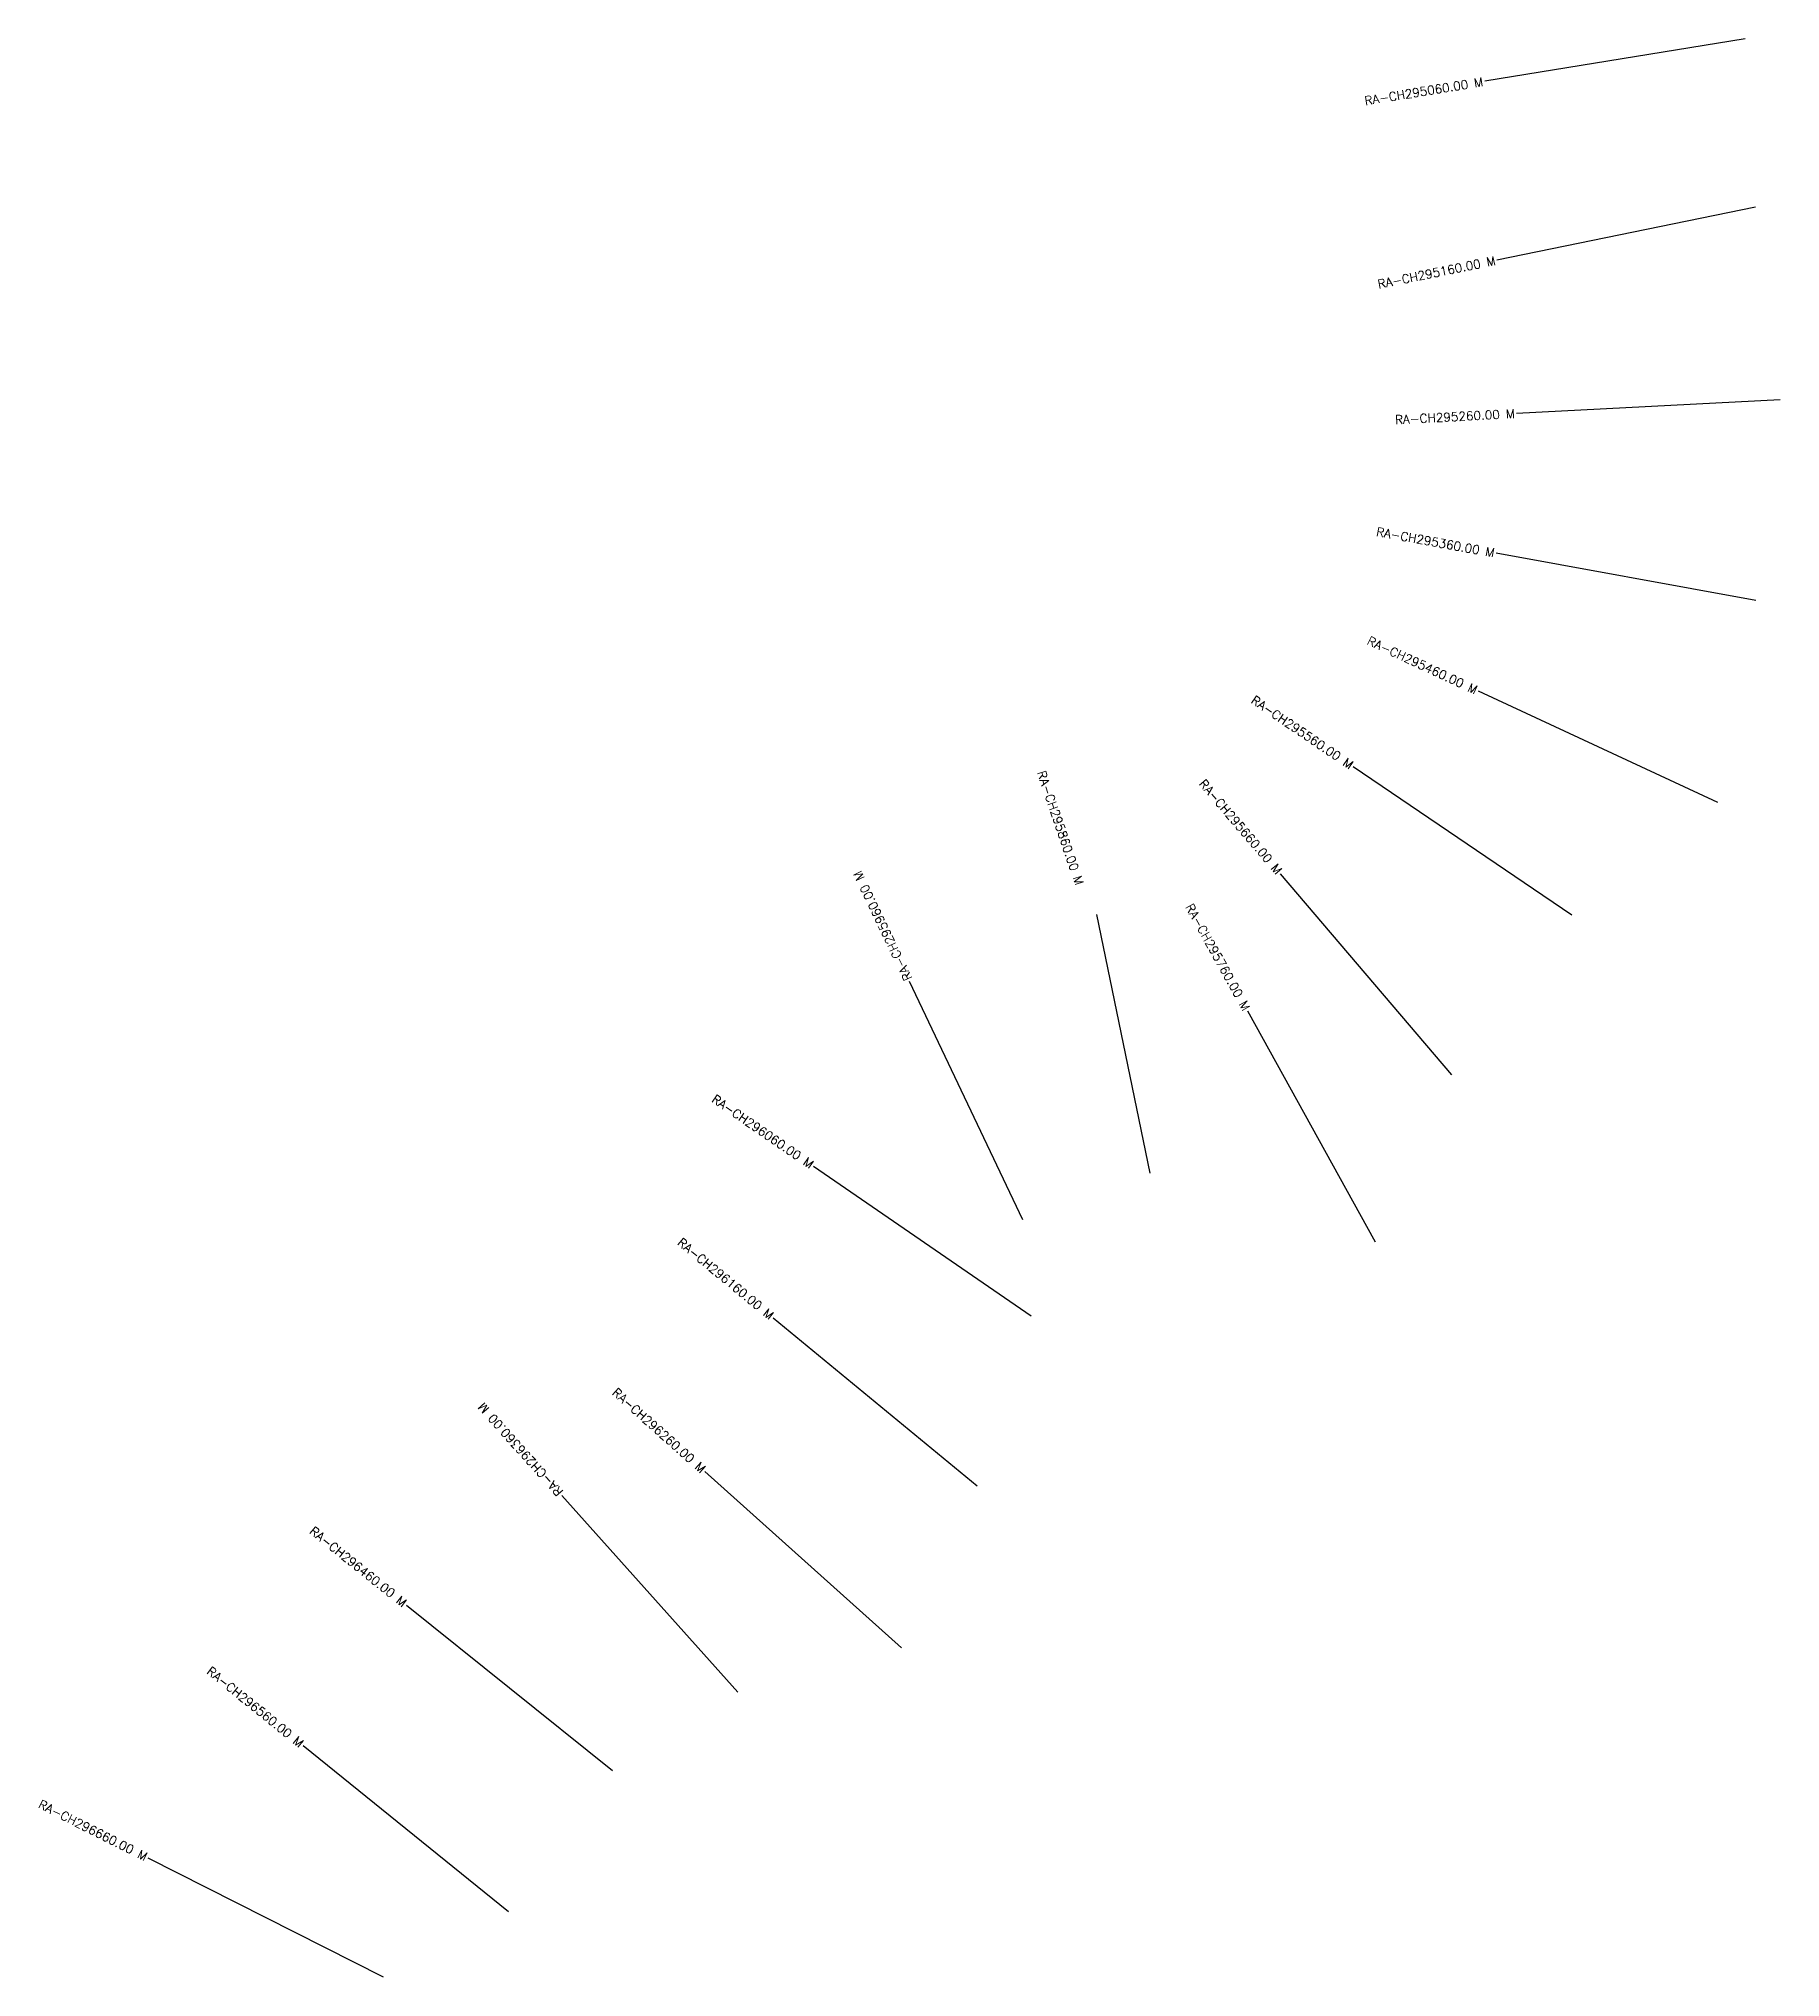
# Model space of a CAD drawing. Header units: metres. Extents: x 281119 to 291525, y 2015291 to 2018686.
# Drawn here: x 281502 to 282492, y 2016633 to 2017735 of the extents above; entities that cross this region are included whole.
import ezdxf
from ezdxf.enums import TextEntityAlignment as Align

# ---------------------------------------------------------------- set-up
doc = ezdxf.new("R2010")
doc.units = ezdxf.units.M
doc.layers.add('CS', color=134, linetype='Continuous')
doc.layers.add('CSMark', color=6, linetype='Continuous')
doc.styles.get("Standard").update_dxf_attribs({"font": 'simplex.shx'})

msp = doc.modelspace()

# ---------------------------------------------------------------- texts
at = {"layer": 'CSMark'}
for s, rotation, p in [('RA-CH295060.00 M', 9.2738, (282322.9, 2017710.4)), ('RA-CH295160.00 M', 11.516, (282329.9, 2017608.8)), ('RA-CH295260.00 M', 2.9853, (282341, 2017521.8)), ('RA-CH295360.00 M', 349.689, (282329.4, 2017442.6)), ('RA-CH295460.00 M', 335.0451, (282319.4, 2017364.4)), ('RA-CH295560.00 M', 325.8113, (282248.4, 2017321.5)), ('RA-CH295660.00 M', 310.4466, (282207.3, 2017261)), ('RA-CH295760.00 M', 298.9248, (282188.7, 2017183.1)), ('RA-CH296060.00 M', 325.4684, (281941.7, 2017094.5)), ('RA-CH296160.00 M', 320.5082, (281918.9, 2017008.5)), ('RA-CH296260.00 M', 318.1307, (281880.1, 2016921.2)), ('RA-CH296460.00 M', 321.2539, (281710.4, 2016845.2)), ('RA-CH296560.00 M', 321.0365, (281651.8, 2016765.4)), ('RA-CH296660.00 M', 333.1948, (281563.5, 2016701.4))]:
    msp.add_text(s, height=5, rotation=rotation, dxfattribs=at).set_placement(p, align=Align.MIDDLE_RIGHT)
for s, rotation, p in [('RA-CH295860.00 M', 288.8224, (282071.8, 2017318.6)), ('RA-CH295960.00 M', 115.4904, (281996.5, 2017199.9)), ('RA-CH296360.00 M', 131.8145, (281798.7, 2016907.8))]:
    msp.add_text(s, height=5, rotation=rotation, dxfattribs=at).set_placement(p, align=Align.MIDDLE_LEFT)

# ---------------------------------------------------------------- linework, layer by layer
at = {"layer": 'CS'}
for p, q in [((282471.9, 2017734.7), (282323.9, 2017710.6)), ((282477.8, 2017639), (282330.8, 2017609)), ((282491.8, 2017529.6), (282342, 2017521.8)), ((282478, 2017415.6), (282330.4, 2017442.4)), ((282456.3, 2017300.7), (282320.3, 2017364)), ((282373.3, 2017236.7), (282249.2, 2017321)), ((282305.2, 2017146.1), (282207.9, 2017260.2)), ((282133.7, 2017090.2), (282103.5, 2017237.1)), ((282061.5, 2017063.6), (281997, 2017199)), ((282261.8, 2017050.9), (282189.2, 2017182.2)), ((282066.1, 2017008.9), (281942.5, 2017093.9)), ((282035.4, 2016912.4), (281919.6, 2017007.8)), ((281992.5, 2016820.4), (281880.8, 2016920.6)), ((281899.4, 2016795.3), (281799.4, 2016907.1)), ((281828.2, 2016750.6), (281711.2, 2016844.5)), ((281769.2, 2016670.4), (281652.5, 2016764.7)), ((281698.2, 2016633.3), (281564.4, 2016700.9))]:
    msp.add_line(p, q, dxfattribs=at)

msp.set_redraw_order([(e.dxf.handle, doc.entitydb.next_handle()) for e in msp.query("TEXT MTEXT ATTDEF DIMENSION ARC_DIMENSION")])  # texts and dimensions are drawn at this point

doc.saveas('drawing.dxf')
